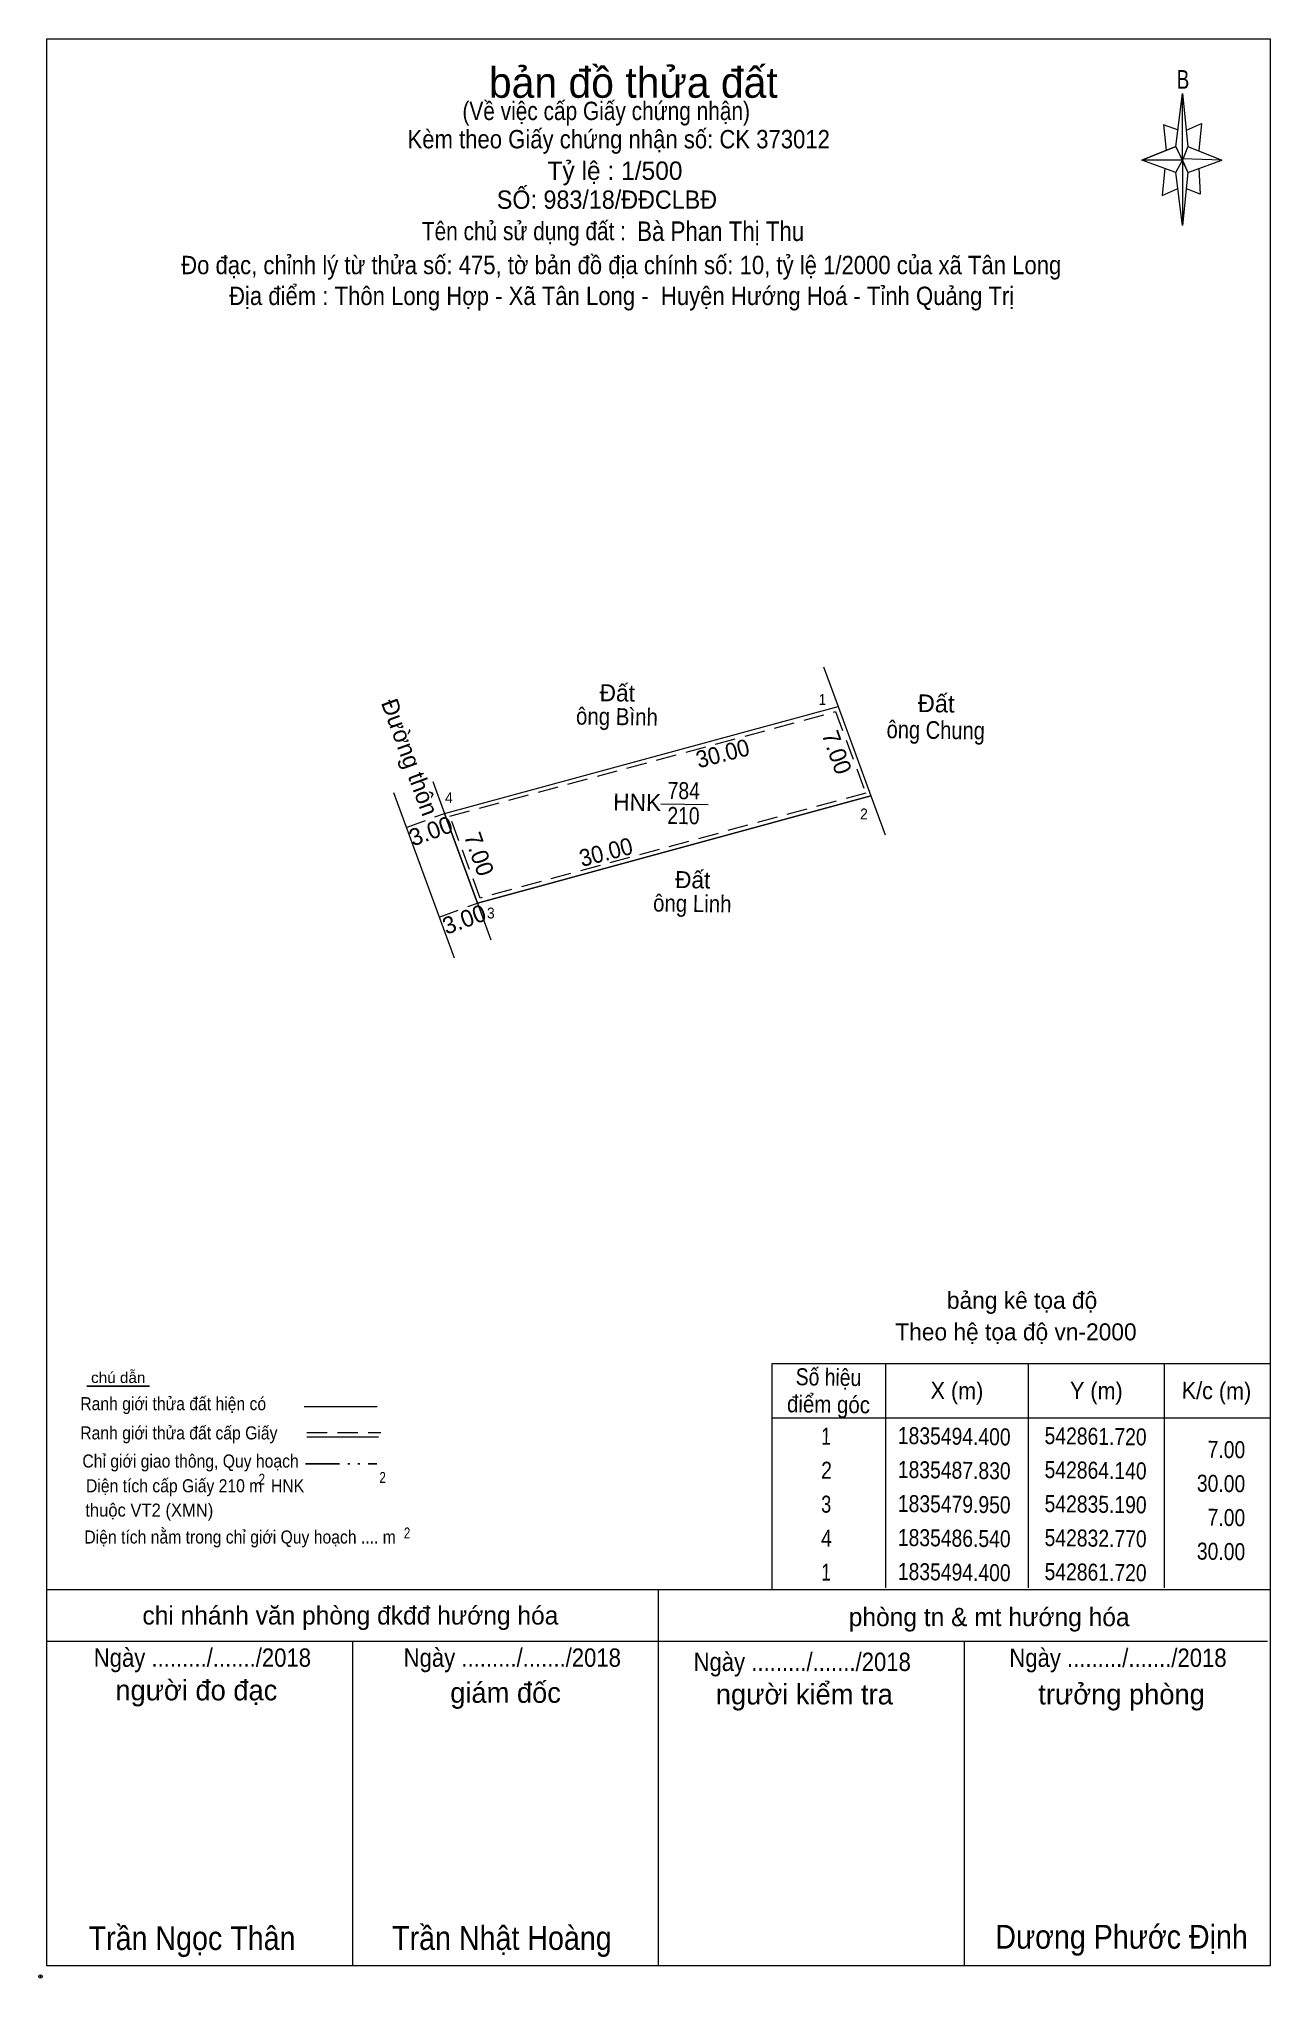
# Model space of a CAD drawing. Header units: metres. Extents: x 542476 to 542941, y 1835206 to 1835520.
# Drawn here: x 542475.6 to 542566.2, y 1835206.1 to 1835348.8 of the extents above; entities that cross this region are included whole.
import ezdxf
from ezdxf.enums import TextEntityAlignment as Align

# ---------------------------------------------------------------- set-up
doc = ezdxf.new("R2010")
doc.units = ezdxf.units.M
doc.header["$LTSCALE"] = 0.5
doc.header["$PDMODE"] = 32
doc.header["$PDSIZE"] = 0.25
doc.linetypes.add('DASH_DOUBLE_DOT', pattern=[9.2, 5, -1.2, 0.3, -1.2, 0.3, -1.2])
doc.linetypes.add('MEDIUM_DASHED', pattern=[4.5, 3, -1.5])
for name, color, linetype, lineweight in [('16', 7, 'Continuous', 25), ('5', 7, 'DASH_DOUBLE_DOT', 13), ('63', 7, 'Continuous', 13), ('7', 7, 'Continuous', 13)]:
    doc.layers.add(name, color=color, linetype=linetype, lineweight=lineweight)

msp = doc.modelspace()

# ---------------------------------------------------------------- texts
at = {"layer": '16', "width": 0.8}
for p in [(542492.02, 1835242.42), (542500.91, 1835242.54), (542502.71, 1835238.46)]:
    msp.add_text('2', height=0.8, dxfattribs=at).set_placement(p, align=Align.CENTER)
at = {"layer": '5'}
for s, height, width, p in [('chú dẫn', 0.7999, 1.05, (542481.46, 1835249.89)), ('Ranh giới thửa đất hiện có ', 0.96, 0.9, (542485.665, 1835247.89)), ('Ranh giới thửa đất cấp Giấy', 0.96, 0.9, (542485.92, 1835245.74)), ('Chỉ giới giao thông, Quy hoạch', 0.96, 0.9, (542486.78, 1835243.67)), ('Diện tích cấp Giấy 210 m  HNK', 0.96, 0.9, (542487.115, 1835241.85)), ('thuộc VT2 (XMN)', 0.96, 0.95, (542483.745, 1835240.06)), ('Diện tích nằm trong chỉ giới Quy hoạch .... m', 0.96, 0.9, (542490.425, 1835238.08))]:
    msp.add_text(s, height=height, dxfattribs=dict(at, width=width)).set_placement(p, align=Align.CENTER)
at = {"layer": '63'}
for s, width, p in [('Số hiệu', 0.85, (542533.7065, 1835249.6971)), ('điểm góc', 0.9, (542533.7065, 1835247.699)), ('X (m)', 0.95, (542543.1565, 1835248.7036)), ('Y (m)', 0.95, (542553.4115, 1835248.7036)), ('K/c (m)', 0.95, (542562.2515, 1835248.6955)), (' 1', 0.75, (542533.3565, 1835245.3528)), ('1835494.400', 0.85, (542542.9565, 1835245.3515)), ('542861.720', 0.85, (542553.3565, 1835245.3471)), (' 2', 0.85, (542533.3615, 1835242.8519)), ('1835487.830', 0.85, (542542.9565, 1835242.8515)), ('542864.140', 0.85, (542553.3565, 1835242.8471)), (' 3', 0.8, (542533.3515, 1835240.3523)), ('1835479.950', 0.85, (542542.9565, 1835240.3515)), ('542835.190', 0.85, (542553.3565, 1835240.3471)), ('1835486.540', 0.85, (542542.9565, 1835237.8515)), ('542832.770', 0.85, (542553.3565, 1835237.8471)), (' 4', 0.85, (542533.3565, 1835237.8518)), (' 1', 0.75, (542533.3565, 1835235.3528)), ('1835494.400', 0.85, (542542.9565, 1835235.3515)), ('542861.720', 0.85, (542553.3565, 1835235.3471))]:
    msp.add_text(s, height=1.25, rotation=359.216, dxfattribs=dict(at, width=width)).set_placement(p, align=Align.CENTER)
at = {"layer": '63', "width": 0.85}
for s, p in [('7.00', (542564.3629, 1835244.3514)), ('30.00', (542564.3629, 1835241.8502)), ('7.00', (542564.3629, 1835239.3514)), ('30.00', (542564.3629, 1835236.8502))]:
    msp.add_text(s, height=1.25, rotation=359.216, dxfattribs=at).set_placement(p, align=Align.RIGHT)
at = {"layer": '7'}
for s, height, p in [('bản đồ thửa đất', 2.25, (542519.355, 1835344.46)), ('Tỷ lệ : 1/500', 1.35, (542518.005, 1835338.42)), ('bảng kê tọa độ', 1.25, (542547.955, 1835255.35)), ('Theo hệ tọa độ vn-2000', 1.25, (542547.505, 1835253.03)), ('chi nhánh văn phòng đkđđ hướng hóa', 1.35, (542498.54, 1835232.12)), ('phòng tn & mt hướng hóa', 1.35, (542545.535, 1835232)), ('người đo đạc', 1.5, (542487.205, 1835226.54)), ('giám đốc', 1.5, (542509.955, 1835226.36)), ('người kiểm tra', 1.5, (542531.935, 1835226.24)), ('trưởng phòng', 1.5, (542555.275, 1835226.24))]:
    msp.add_text(s, height=height, dxfattribs=at).set_placement(p, align=Align.CENTER)
for s, height, width, p in [('B', 1.378, 0.75, (542559.795, 1835345.12)), ('(Về việc cấp Giấy chứng nhận)', 1.35, 0.85, (542517.36, 1835342.82)), ('Kèm theo Giấy chứng nhận số: CK 373012', 1.35, 0.9, (542518.28, 1835340.74)), ('SỐ: 983/18/ĐĐCLBĐ', 1.35, 0.95, (542517.415, 1835336.29)), ('Tên chủ sử dụng đất :', 1.35, 0.85, (542511.305, 1835333.98)), ('Đo đạc, chỉnh lý từ thửa số: 475, tờ bản đồ địa chính số: 10, tỷ lệ 1/2000 của xã Tân Long', 1.35, 0.9, (542518.465, 1835331.48)), ('Địa điểm : Thôn Long Hợp - Xã Tân Long -  Huyện Hướng Hoá - Tỉnh Quảng Trị ', 1.35, 0.9, (542518.72, 1835329.21)), ('Ngày ........./......./2018', 1.35, 0.9, (542487.65, 1835229.01)), ('Ngày ........./......./2018', 1.35, 0.9, (542510.45, 1835229.01)), ('Ngày ........./......./2018', 1.35, 0.9, (542531.78, 1835228.7)), ('Ngày ........./......./2018', 1.35, 0.9, (542555.01, 1835229)), ('Trần Ngọc Thân', 1.75, 0.9, (542486.89, 1835208.17)), ('Trần Nhật Hoàng', 1.75, 0.9, (542509.685, 1835208.18)), ('Dương Phước Định', 1.75, 0.9, (542555.275, 1835208.27))]:
    msp.add_text(s, height=height, dxfattribs=dict(at, width=width)).set_placement(p, align=Align.CENTER)
at = {"layer": '7', "width": 0.85}
msp.add_text('Bà Phan Thị Thu', height=1.44, dxfattribs=at).set_placement((542519.64, 1835333.92))
at = {"layer": '7'}
for s, height, rotation, p in [('Đất', 1.25, 359.216, (542518.1665, 1835300.0438)), ('Đất', 1.3, 359.216, (542541.6261, 1835299.2431)), ('Đường thôn', 1.25, 290.127, (542502.3227, 1835295.7251)), ('7.00', 1.25, 289.437, (542533.7407, 1835296.0879)), ('HNK', 1.25, 359.216, (542519.6315, 1835291.9959)), ('3.00', 1.249, 20.065, (542504.6657, 1835289.9209)), ('7.00', 1.25, 289.381, (542507.4191, 1835288.6074)), ('Đất', 1.25, 359.216, (542523.7165, 1835286.2938)), ('3.00', 1.25, 20.065, (542507.1257, 1835283.4209))]:
    msp.add_text(s, height=height, rotation=rotation, dxfattribs=at).set_placement(p, align=Align.CENTER)
for s, width, p in [(' 1', 0.9, (542533.5291, 1835299.7791)), (' 4', 0.95, (542506.0691, 1835292.5585)), (' 2', 0.95, (542536.5991, 1835291.3587)), (' 3', 0.95, (542509.1491, 1835284.0685))]:
    msp.add_text(s, height=0.8, rotation=359.216, dxfattribs=dict(at, width=width)).set_placement(p, align=Align.RIGHT)
for s, height, rotation, width, p in [('ông Bình', 1.25, 359.216, 0.9, (542518.1415, 1835298.2994)), ('ông Chung', 1.3, 359.216, 0.85, (542541.5961, 1835297.2893)), ('30.00', 1.25, 14.406, 0.95, (542526.0845, 1835295.6118)), ('784', 1.25, 359.216, 0.85, (542523.0565, 1835292.8535)), ('210', 1.25, 359.216, 0.85, (542523.0365, 1835291.0135)), ('30.00', 1.25, 14.443, 0.95, (542517.4941, 1835288.353)), ('ông Linh', 1.25, 359.216, 0.9, (542523.6865, 1835284.5493))]:
    msp.add_text(s, height=height, rotation=rotation, dxfattribs=dict(at, width=width)).set_placement(p, align=Align.CENTER)

# ---------------------------------------------------------------- linework, layer by layer
at = {"layer": '16'}
msp.add_line((542483.76, 1835249.65), (542479.14, 1835249.65), dxfattribs=at)
at = {"layer": '5', "linetype": 'Continuous'}
for p, q in [((542495.14, 1835248.16), (542500.52, 1835248.16)), ((542495.34, 1835245.92), (542500.61, 1835245.92))]:
    msp.add_line(p, q, dxfattribs=at)
at = {"layer": '5', "linetype": 'MEDIUM_DASHED'}
msp.add_line((542495.34, 1835246.24), (542500.78, 1835246.24), dxfattribs=at)
at = {"layer": '5', "lineweight": 25}
msp.add_line((542495.24, 1835243.95), (542500.48, 1835243.95), dxfattribs=at)
at = {"layer": '63'}
for p, q in [((542529.54, 1835251.33), (542566.21, 1835251.33)), ((542529.54, 1835251.33), (542529.54, 1835234.7)), ((542537.91, 1835251.32), (542537.91, 1835234.82)), ((542548.41, 1835251.32), (542548.41, 1835234.82)), ((542558.41, 1835251.32), (542558.41, 1835234.82)), ((542566.21, 1835251.33), (542566.21, 1835234.7)), ((542529.54, 1835247.32), (542566.21, 1835247.32)), ((542529.54, 1835234.7), (542566.21, 1835234.7))]:
    msp.add_line(p, q, dxfattribs=at)
at = {"layer": '7'}
for p, q in [((542559.26, 1835340.87), (542559.76, 1835344.77)), ((542560.16, 1835340.87), (542562.66, 1835339.87)), ((542559.26, 1835338.97), (542556.76, 1835339.87)), ((542560.96, 1835339.27), (542561.06, 1835337.37)), ((542560.16, 1835338.97), (542559.76, 1835335.07)), ((542561.06, 1835337.37), (542560.06, 1835337.77)), ((542505.47, 1835291.8), (542534.42, 1835299.66)), ((542501.71, 1835293.35), (542506.17, 1835281.18)), ((542504.6, 1835294.16), (542505.47, 1835291.8)), ((542507.89, 1835285.21), (542536.84, 1835293.09)), ((542521.39, 1835292.5), (542524.87, 1835292.46)), ((542536.84, 1835293.09), (542537.89, 1835290.23)), ((542505.47, 1835291.8), (542507.89, 1835285.21)), ((542507.89, 1835285.21), (542508.88, 1835282.5)), ((542476.21, 1835234.7), (542566.21, 1835234.7)), ((542476.21, 1835234.7), (542566.21, 1835234.7)), ((542476.21, 1835234.7), (542566.21, 1835234.7)), ((542521.21, 1835207), (542521.21, 1835234.7)), ((542476.21, 1835230.9), (542566.01, 1835230.9)), ((542498.71, 1835207), (542498.71, 1835230.9)), ((542543.71, 1835207), (542543.71, 1835230.9)), ((542566.21, 1835207), (542476.21, 1835207))]:
    msp.add_line(p, q, dxfattribs=at)
at = {"layer": '7', "linetype": 'MEDIUM_DASHED'}
for p, q in [((542502.65, 1835290.77), (542505.47, 1835291.8)), ((542505.07, 1835284.18), (542507.89, 1835285.21))]:
    msp.add_line(p, q, dxfattribs=at)
at = {"layer": '7'}
for points in [[(542476.21, 1835348.8), (542566.21, 1835348.8), (542566.21, 1835207), (542476.21, 1835207)], [(542559.76, 1835344.77), (542560.16, 1835340.87), (542559.76, 1835339.87)], [(542559.76, 1835339.87), (542556.76, 1835339.87), (542559.26, 1835340.87), (542560.16, 1835338.97), (542562.66, 1835339.87), (542559.76, 1835339.97)], [(542559.76, 1835339.87), (542559.76, 1835335.07), (542559.26, 1835338.97)], [(542534.42, 1835299.66), (542536.84, 1835293.09), (542507.89, 1835285.21), (542505.47, 1835291.8)]]:
    msp.add_lwpolyline(points, close=True, dxfattribs=at)
for points in [[(542559.46, 1835342.07), (542558.36, 1835342.47), (542558.56, 1835340.57)], [(542560.06, 1835342.07), (542561.16, 1835342.57), (542560.96, 1835340.57)], [(542559.76, 1835339.87), (542559.26, 1835340.87), (542556.76, 1835339.87)], [(542558.46, 1835339.27), (542558.26, 1835337.27), (542559.36, 1835337.77)], [(542559.76, 1835339.87), (542560.16, 1835338.97), (542562.66, 1835339.87)], [(542533.34, 1835302.59), (542534.42, 1835299.66), (542536.84, 1835293.09)]]:
    msp.add_lwpolyline(points, dxfattribs=at)
at = {"layer": '7', "linetype": 'MEDIUM_DASHED'}
msp.add_lwpolyline([(542534.23, 1835299.3), (542536.45, 1835293.29), (542508.08, 1835285.57), (542505.86, 1835291.6)], close=True, dxfattribs=at)
at = {"layer": '7'}
msp.add_point((542475.74, 1835206.22), dxfattribs=at)

msp.set_redraw_order([(e.dxf.handle, doc.entitydb.next_handle()) for e in msp.query("TEXT MTEXT ATTDEF DIMENSION ARC_DIMENSION")])  # texts and dimensions are drawn at this point

doc.saveas('drawing.dxf')
